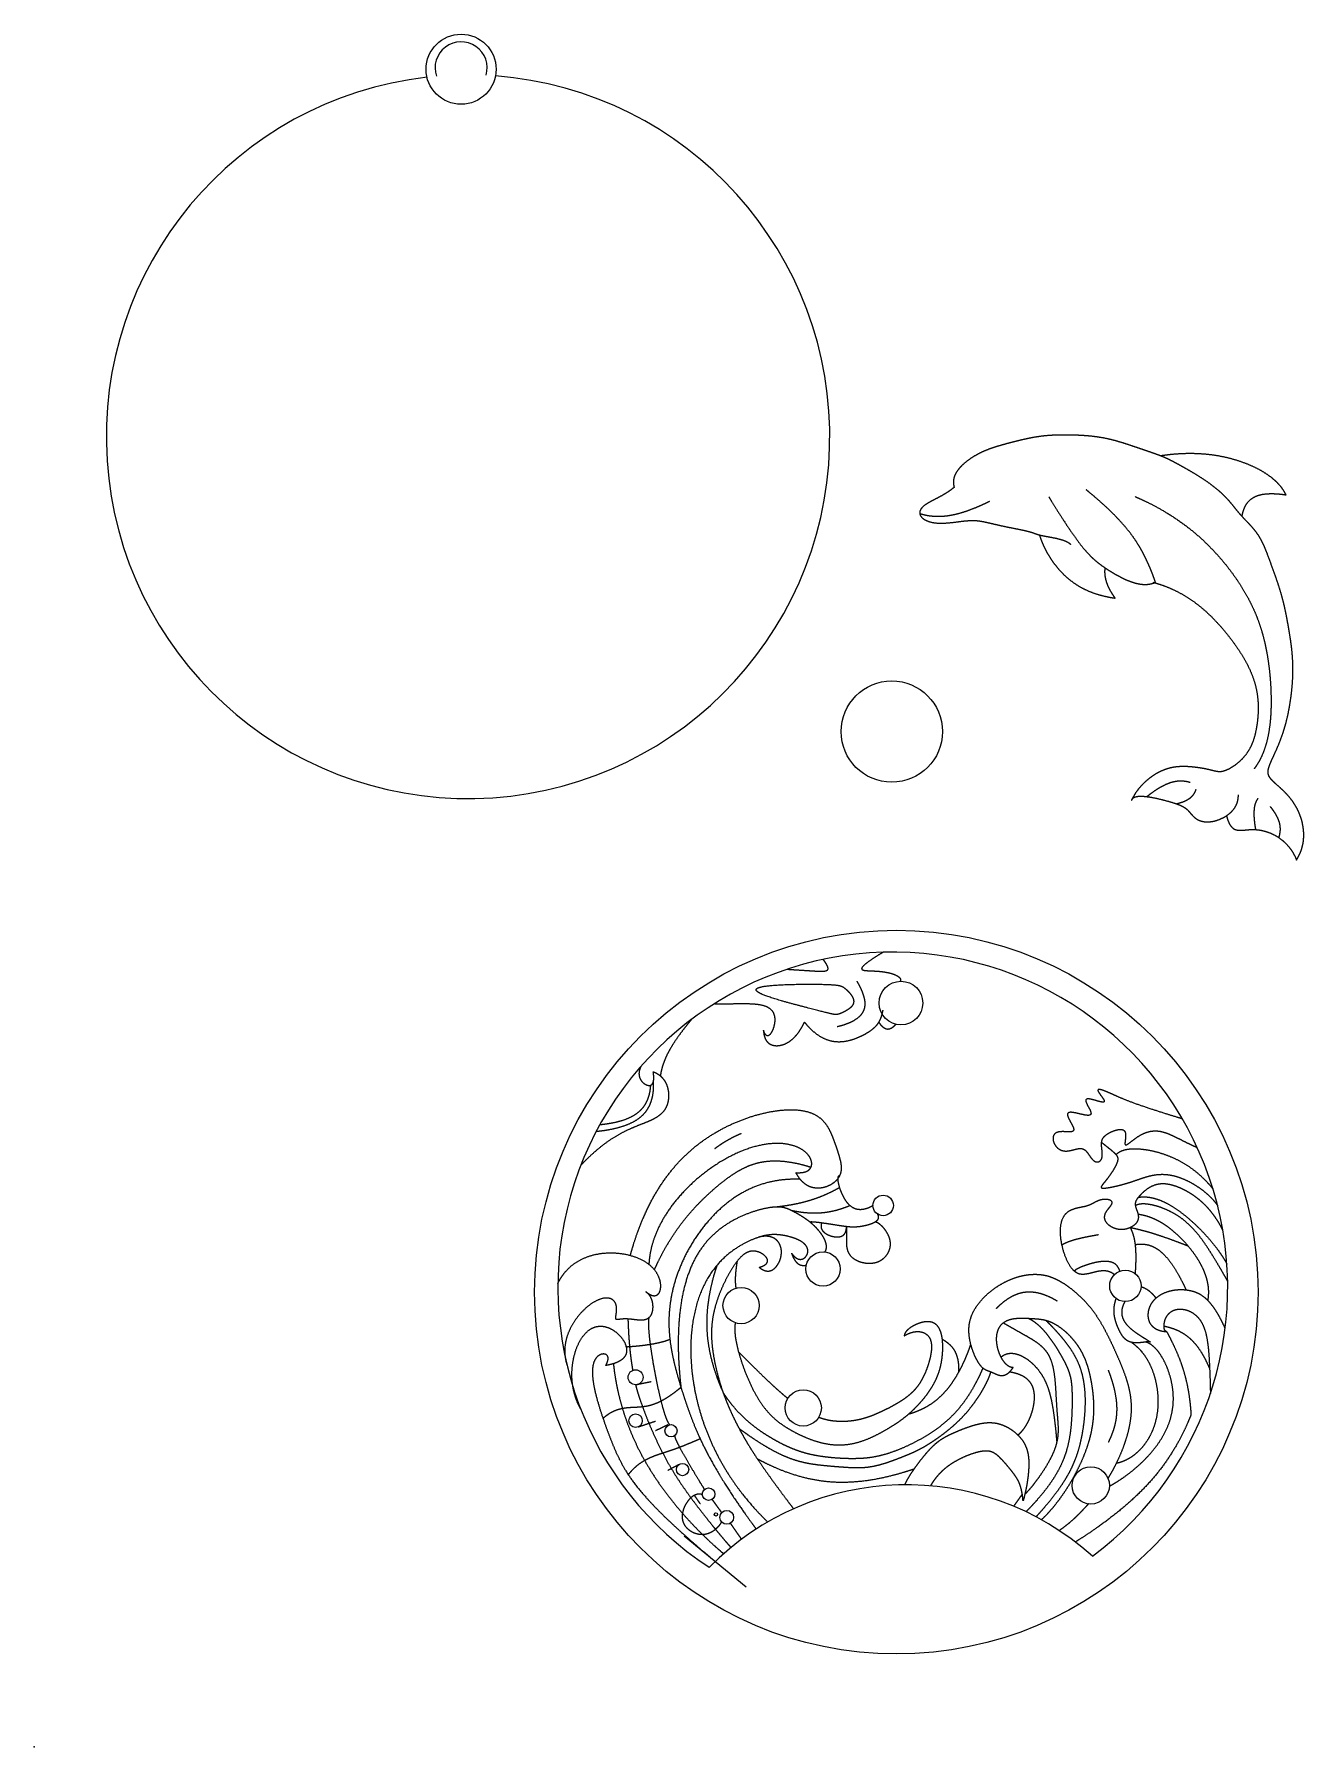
# Model space of a CAD drawing. Header units: millimetres. Extents: x 0 to 63, y 0 to 85.
import ezdxf

# ---------------------------------------------------------------- set-up
doc = ezdxf.new("R2010")
doc.units = ezdxf.units.MM
doc.header["$MEASUREMENT"] = 0
doc.layers.add('saisyu v3_Sketch1', color=7, linetype='Continuous')
doc.layers.add('saisyu v3_Sketch2', color=7, linetype='Continuous')

msp = doc.modelspace()

# ---------------------------------------------------------------- linework, layer by layer
at = {"layer": 'saisyu v3_Sketch1'}
msp.add_point((0, 0), dxfattribs=at)
at = {"layer": 'saisyu v3_Sketch2'}
msp.add_line((32.276, 10.474), (35.348, 7.933), dxfattribs=at)
for centre, radius in [((21.195, 83.273), 1.738), ((42.582, 50.395), 2.515), ((42.808, 22.568), 17.962), ((43.038, 36.919), 1.081), ((42.153, 26.872), 0.509), ((39.166, 23.717), 0.853), ((54.18, 22.879), 0.78), ((35.101, 21.901), 0.902), ((29.86, 18.343), 0.37), ((38.183, 16.82), 0.9), ((29.86, 16.187), 0.333), ((31.619, 15.687), 0.302), ((32.192, 13.76), 0.307), ((52.463, 12.972), 0.925), ((33.485, 12.538), 0.313), ((33.847, 11.531), 0.0834), ((34.384, 11.388), 0.343)]:
    msp.add_circle(centre, radius, dxfattribs=at)
for centre, radius, start, end in [((21.195, 83.343), 1.293, 343.30542, 198.86153), ((21.541, 65.031), 17.962, 96.51563, 85.65958), ((42.63, 22.814), 16.631, 306.57918, 236.74063), ((43.314, -0.777), 13.78, 47.96213, 135.35768)]:
    msp.add_arc(centre, radius, start, end, dxfattribs=at)
for points in [[(62.677, 44.019), (62.706, 44.067), (62.763, 44.162), (62.839, 44.308), (62.921, 44.507), (62.993, 44.763), (63.034, 45.025), (63.045, 45.292), (63.026, 45.561), (62.981, 45.83), (62.91, 46.095), (62.815, 46.35), (62.7, 46.592), (62.567, 46.819), (62.418, 47.03), (62.255, 47.225), (62.081, 47.405), (61.904, 47.571), (61.728, 47.727), (61.567, 47.871), (61.43, 48.006), (61.328, 48.135), (61.27, 48.264), (61.255, 48.403), (61.282, 48.561), (61.346, 48.746), (61.438, 48.961), (61.549, 49.203), (61.67, 49.468), (61.792, 49.75), (61.908, 50.043), (62.014, 50.344), (62.109, 50.652), (62.193, 50.967), (62.265, 51.288), (62.329, 51.616), (62.383, 51.95), (62.429, 52.29), (62.465, 52.633), (62.49, 52.976), (62.502, 53.317), (62.502, 53.652), (62.489, 53.981), (62.464, 54.302), (62.43, 54.614), (62.388, 54.918), (62.342, 55.215), (62.293, 55.506), (62.243, 55.794), (62.19, 56.08), (62.133, 56.367), (62.07, 56.656), (61.998, 56.949), (61.915, 57.247), (61.823, 57.549), (61.722, 57.853), (61.615, 58.159), (61.506, 58.463), (61.398, 58.761), (61.292, 59.05), (61.186, 59.328), (61.079, 59.59), (60.964, 59.834), (60.84, 60.06), (60.702, 60.267), (60.55, 60.458), (60.39, 60.636), (60.225, 60.808), (60.062, 60.978), (59.905, 61.152), (59.752, 61.333), (59.601, 61.521), (59.443, 61.715), (59.271, 61.914), (59.079, 62.115), (58.864, 62.315), (58.628, 62.513), (58.373, 62.705), (58.105, 62.891), (57.831, 63.067), (57.559, 63.233), (57.297, 63.385), (57.053, 63.522), (56.832, 63.644), (56.635, 63.75), (56.46, 63.841), (56.297, 63.922), (56.133, 63.997), (55.955, 64.071), (55.752, 64.148), (55.522, 64.23), (55.268, 64.318), (54.996, 64.411), (54.715, 64.506), (54.431, 64.602), (54.146, 64.696), (53.862, 64.784), (53.575, 64.863), (53.285, 64.933), (52.988, 64.99), (52.686, 65.035), (52.379, 65.068), (52.07, 65.091), (51.763, 65.106), (51.461, 65.115), (51.166, 65.118), (50.878, 65.116), (50.596, 65.106), (50.316, 65.088), (50.036, 65.059), (49.753, 65.02), (49.467, 64.968), (49.179, 64.908), (48.891, 64.84), (48.607, 64.769), (48.33, 64.696), (48.061, 64.623), (47.802, 64.547), (47.551, 64.467), (47.306, 64.377), (47.067, 64.275), (46.835, 64.158), (46.61, 64.027), (46.4, 63.885), (46.208, 63.736), (46.04, 63.584), (45.9, 63.433), (45.791, 63.283), (45.711, 63.133), (45.66, 62.984), (45.636, 62.832), (45.639, 62.708), (45.653, 62.614), (45.668, 62.551), (45.677, 62.519)], [(62.159, 62.147), (62.133, 62.202), (62.075, 62.309), (61.974, 62.466), (61.812, 62.67), (61.559, 62.914), (61.257, 63.145), (60.907, 63.362), (60.512, 63.562), (60.078, 63.741), (59.613, 63.895), (59.123, 64.02), (58.616, 64.114), (58.095, 64.174), (57.564, 64.2), (57.026, 64.194), (56.59, 64.164), (56.261, 64.127), (56.04, 64.097), (55.929, 64.08)], [(45.677, 62.519), (45.646, 62.493), (45.584, 62.442), (45.486, 62.366), (45.343, 62.268), (45.148, 62.15), (44.939, 62.035), (44.72, 61.923), (44.503, 61.811), (44.3, 61.695), (44.13, 61.572), (44.009, 61.44), (43.953, 61.298), (43.97, 61.153), (44.062, 61.013), (44.224, 60.893), (44.445, 60.802), (44.714, 60.748), (45.014, 60.732), (45.329, 60.746), (45.645, 60.781), (45.95, 60.822), (46.233, 60.857), (46.493, 60.877), (46.732, 60.875), (46.96, 60.851), (47.19, 60.807), (47.435, 60.75), (47.704, 60.685), (47.997, 60.619), (48.307, 60.553), (48.617, 60.492), (48.908, 60.435), (49.163, 60.381), (49.372, 60.332), (49.532, 60.285), (49.657, 60.24), (49.771, 60.199), (49.896, 60.16), (50.05, 60.124), (50.236, 60.087), (50.446, 60.05), (50.665, 60.009), (50.877, 59.962), (51.07, 59.907), (51.236, 59.844), (51.343, 59.786), (51.408, 59.739), (51.445, 59.706), (51.462, 59.688)], [(55.678, 57.804), (55.659, 57.859), (55.621, 57.967), (55.561, 58.131), (55.476, 58.35), (55.36, 58.626), (55.235, 58.904), (55.096, 59.185), (54.942, 59.47), (54.768, 59.761), (54.568, 60.058), (54.339, 60.363), (54.076, 60.678), (53.779, 61.002), (53.447, 61.336), (53.08, 61.679), (52.76, 61.962), (52.505, 62.177), (52.329, 62.323), (52.239, 62.397)], [(59.975, 61.076), (59.984, 61.132), (60.005, 61.24), (60.047, 61.393), (60.121, 61.579), (60.246, 61.778), (60.408, 61.941), (60.609, 62.066), (60.849, 62.152), (61.127, 62.2), (61.438, 62.215), (61.712, 62.202), (61.93, 62.18), (62.082, 62.159), (62.159, 62.147)], [(47.439, 61.82), (47.377, 61.79), (47.256, 61.731), (47.076, 61.647), (46.843, 61.544), (46.561, 61.429), (46.291, 61.33), (46.031, 61.246), (45.783, 61.179), (45.545, 61.127), (45.319, 61.091), (45.102, 61.07), (44.894, 61.062), (44.695, 61.068), (44.504, 61.086), (44.32, 61.114), (44.178, 61.146), (44.075, 61.174), (44.007, 61.195), (43.974, 61.206)], [(50.379, 62.043), (50.451, 61.925), (50.594, 61.694), (50.8, 61.363), (51.059, 60.957), (51.356, 60.504), (51.629, 60.109), (51.877, 59.768), (52.105, 59.479), (52.317, 59.236), (52.522, 59.029), (52.729, 58.847), (52.949, 58.676), (53.189, 58.507), (53.452, 58.337), (53.736, 58.168), (54.034, 58.01), (54.336, 57.873), (54.634, 57.769), (54.92, 57.705), (55.191, 57.687), (55.395, 57.711), (55.539, 57.749), (55.632, 57.785), (55.678, 57.804)], [(54.665, 62.057), (54.792, 62.003), (55.045, 61.891), (55.414, 61.716), (55.89, 61.466), (56.456, 61.127), (56.993, 60.762), (57.499, 60.373), (57.975, 59.961), (58.419, 59.53), (58.83, 59.086), (59.208, 58.634), (59.551, 58.18), (59.859, 57.729), (60.133, 57.282), (60.374, 56.84), (60.583, 56.4), (60.764, 55.958), (60.919, 55.507), (61.05, 55.043), (61.161, 54.56), (61.252, 54.055), (61.324, 53.526), (61.378, 52.973), (61.411, 52.405), (61.422, 51.83), (61.406, 51.26), (61.359, 50.71), (61.278, 50.19), (61.161, 49.708), (61.006, 49.271), (60.852, 48.958), (60.719, 48.744), (60.623, 48.61), (60.573, 48.546)], [(49.908, 60.159), (49.926, 60.103), (49.965, 59.989), (50.028, 59.819), (50.125, 59.595), (50.265, 59.316), (50.427, 59.041), (50.611, 58.771), (50.817, 58.508), (51.045, 58.256), (51.297, 58.019), (51.572, 57.801), (51.87, 57.606), (52.189, 57.436), (52.53, 57.292), (52.891, 57.174), (53.196, 57.1), (53.433, 57.055), (53.595, 57.03), (53.677, 57.019)], [(53.677, 57.019), (53.654, 57.051), (53.609, 57.113), (53.546, 57.207), (53.469, 57.331), (53.384, 57.485), (53.312, 57.637), (53.254, 57.788), (53.211, 57.937), (53.183, 58.085), (53.167, 58.231), (53.165, 58.347), (53.169, 58.433), (53.174, 58.491), (53.177, 58.519)], [(55.568, 57.804), (55.648, 57.782), (55.806, 57.735), (56.04, 57.659), (56.342, 57.543), (56.706, 57.377), (57.057, 57.188), (57.394, 56.978), (57.717, 56.747), (58.029, 56.496), (58.328, 56.225), (58.617, 55.937), (58.897, 55.633), (59.167, 55.314), (59.428, 54.984), (59.676, 54.642), (59.911, 54.292), (60.125, 53.935), (60.316, 53.572), (60.477, 53.204), (60.605, 52.834), (60.697, 52.462), (60.754, 52.092), (60.779, 51.725), (60.776, 51.365), (60.752, 51.014), (60.708, 50.674), (60.647, 50.348), (60.566, 50.037), (60.459, 49.742), (60.318, 49.466), (60.142, 49.209), (59.931, 48.976), (59.697, 48.774), (59.46, 48.609), (59.239, 48.488), (59.049, 48.416), (58.889, 48.39), (58.743, 48.403), (58.585, 48.44), (58.395, 48.49), (58.164, 48.542), (57.899, 48.59), (57.613, 48.629), (57.32, 48.655), (57.031, 48.664), (56.751, 48.651), (56.479, 48.611), (56.216, 48.541), (55.959, 48.44), (55.711, 48.31), (55.475, 48.156), (55.254, 47.983), (55.052, 47.797), (54.873, 47.603), (54.718, 47.404), (54.615, 47.241), (54.549, 47.117), (54.51, 47.034), (54.491, 46.992)], [(57.394, 47.863), (57.357, 47.875), (57.282, 47.896), (57.169, 47.921), (57.015, 47.94), (56.816, 47.938), (56.612, 47.91), (56.401, 47.854), (56.183, 47.768), (55.958, 47.654), (55.728, 47.515), (55.54, 47.386), (55.397, 47.279), (55.3, 47.204), (55.252, 47.165)], [(54.491, 46.992), (54.499, 47.014), (54.519, 47.055), (54.565, 47.108), (54.657, 47.158), (54.821, 47.19), (55.032, 47.191), (55.284, 47.165), (55.566, 47.117), (55.861, 47.052), (56.153, 46.979), (56.428, 46.902), (56.671, 46.826), (56.874, 46.753), (57.037, 46.679), (57.166, 46.599), (57.272, 46.507), (57.366, 46.4), (57.463, 46.281), (57.575, 46.159), (57.711, 46.048), (57.879, 45.961), (58.079, 45.911), (58.308, 45.902), (58.555, 45.935), (58.807, 46.008), (59.05, 46.115), (59.272, 46.252), (59.461, 46.413), (59.611, 46.594), (59.719, 46.794), (59.77, 46.968), (59.788, 47.107), (59.791, 47.202), (59.79, 47.251)], [(57.677, 47.519), (57.669, 47.497), (57.654, 47.454), (57.628, 47.392), (57.586, 47.313), (57.523, 47.221), (57.448, 47.137), (57.36, 47.061), (57.258, 46.994), (57.143, 46.935), (57.016, 46.884), (56.906, 46.849), (56.819, 46.825), (56.759, 46.811), (56.729, 46.804)], [(60.758, 47.071), (60.745, 47.054), (60.721, 47.02), (60.687, 46.965), (60.648, 46.883), (60.609, 46.767), (60.581, 46.637), (60.564, 46.49), (60.559, 46.327), (60.565, 46.149), (60.581, 45.957), (60.601, 45.793), (60.619, 45.664), (60.634, 45.577), (60.641, 45.532)], [(59.201, 46.215), (59.215, 46.161), (59.243, 46.059), (59.29, 45.921), (59.363, 45.769), (59.469, 45.63), (59.591, 45.54), (59.731, 45.496), (59.888, 45.488), (60.064, 45.502), (60.26, 45.523), (60.473, 45.537), (60.704, 45.53), (60.945, 45.496), (61.193, 45.431), (61.438, 45.336), (61.675, 45.214), (61.898, 45.066), (62.1, 44.895), (62.281, 44.705), (62.439, 44.496), (62.546, 44.314), (62.615, 44.17), (62.657, 44.07), (62.677, 44.019)], [(61.371, 46.67), (61.397, 46.639), (61.447, 46.575), (61.518, 46.48), (61.604, 46.354), (61.694, 46.197), (61.766, 46.042), (61.819, 45.887), (61.851, 45.734), (61.864, 45.582), (61.858, 45.431), (61.839, 45.311), (61.818, 45.221), (61.801, 45.161), (61.792, 45.132)], [(42.149, 39.438), (42.069, 39.39), (41.916, 39.297), (41.71, 39.168), (41.48, 39.016), (41.268, 38.859), (41.133, 38.736), (41.072, 38.645), (41.082, 38.583), (41.159, 38.547), (41.292, 38.529), (41.467, 38.52), (41.673, 38.513), (41.894, 38.5), (42.118, 38.478), (42.334, 38.444), (42.531, 38.399), (42.701, 38.344), (42.839, 38.283), (42.941, 38.217), (43.003, 38.147), (43.022, 38.09), (43.018, 38.045), (43.007, 38.015), (43, 38)], [(37.387, 38.597), (37.457, 38.592), (37.593, 38.583), (37.79, 38.571), (38.036, 38.554), (38.317, 38.536), (38.569, 38.52), (38.791, 38.507), (38.982, 38.499), (39.139, 38.498), (39.262, 38.506), (39.351, 38.528), (39.405, 38.567), (39.425, 38.625), (39.411, 38.705), (39.366, 38.808), (39.305, 38.907), (39.246, 38.991), (39.2, 39.051), (39.176, 39.082)], [(35.845, 37.572), (35.847, 37.546), (35.878, 37.493), (36.003, 37.404), (36.316, 37.27), (36.888, 37.087), (37.556, 36.9), (38.23, 36.724), (38.827, 36.571), (39.29, 36.452), (39.595, 36.374), (39.775, 36.341), (39.899, 36.35), (40.035, 36.398), (40.22, 36.481), (40.431, 36.598), (40.613, 36.747), (40.71, 36.922), (40.693, 37.114), (40.587, 37.306), (40.441, 37.48), (40.297, 37.621), (40.166, 37.722), (40.009, 37.787), (39.77, 37.824), (39.398, 37.844), (38.874, 37.854), (38.229, 37.855), (37.525, 37.845), (36.845, 37.818), (36.278, 37.768), (35.977, 37.705), (35.865, 37.644), (35.843, 37.597), (35.845, 37.572)], [(40.843, 38.005), (40.886, 37.934), (40.965, 37.795), (41.069, 37.592), (41.173, 37.336), (41.246, 37.04), (41.254, 36.77), (41.193, 36.529), (41.06, 36.317), (40.859, 36.134), (40.593, 35.977), (40.334, 35.87), (40.115, 35.801), (39.958, 35.759), (39.877, 35.739)], [(33.769, 36.888), (33.821, 36.887), (33.927, 36.885), (34.089, 36.883), (34.313, 36.883), (34.605, 36.886), (34.909, 36.89), (35.221, 36.894), (35.534, 36.891), (35.84, 36.874), (36.124, 36.832), (36.372, 36.755), (36.568, 36.634), (36.704, 36.465), (36.773, 36.253), (36.781, 36.012), (36.738, 35.768), (36.661, 35.547), (36.566, 35.379), (36.466, 35.285), (36.371, 35.279), (36.302, 35.349), (36.255, 35.444), (36.226, 35.526), (36.212, 35.572)], [(38.244, 35.972), (38.297, 35.906), (38.405, 35.778), (38.569, 35.604), (38.792, 35.407), (39.078, 35.217), (39.371, 35.085), (39.67, 35.009), (39.972, 34.988), (40.271, 35.014), (40.562, 35.08), (40.838, 35.176), (41.09, 35.288), (41.312, 35.408), (41.501, 35.528), (41.656, 35.644), (41.78, 35.756), (41.878, 35.87), (41.957, 35.988), (42.022, 36.116), (42.074, 36.254), (42.109, 36.375), (42.13, 36.471), (42.143, 36.538), (42.149, 36.572)], [(32.646, 36.115), (32.592, 36.05), (32.484, 35.921), (32.329, 35.73), (32.135, 35.479), (31.913, 35.173), (31.715, 34.877), (31.543, 34.59), (31.4, 34.313), (31.283, 34.046), (31.193, 33.789), (31.14, 33.59), (31.11, 33.445), (31.095, 33.35), (31.088, 33.302)], [(36.212, 35.572), (36.213, 35.528), (36.218, 35.442), (36.235, 35.322), (36.274, 35.18), (36.351, 35.035), (36.457, 34.922), (36.589, 34.844), (36.745, 34.801), (36.918, 34.794), (37.102, 34.823), (37.289, 34.887), (37.474, 34.986), (37.651, 35.12), (37.818, 35.286), (37.973, 35.483), (38.087, 35.664), (38.168, 35.813), (38.219, 35.918), (38.244, 35.972)], [(42.784, 35.868), (42.766, 35.847), (42.731, 35.807), (42.678, 35.753), (42.609, 35.693), (42.523, 35.64), (42.437, 35.611), (42.352, 35.609), (42.269, 35.633), (42.186, 35.682), (42.104, 35.756), (42.039, 35.832), (41.991, 35.899), (41.959, 35.947), (41.943, 35.972)], [(30.736, 33.509), (30.782, 33.491), (30.869, 33.453), (30.991, 33.386), (31.133, 33.278), (31.277, 33.112), (31.387, 32.918), (31.462, 32.699), (31.502, 32.465), (31.506, 32.227), (31.473, 31.996), (31.403, 31.782), (31.298, 31.593), (31.158, 31.43), (30.985, 31.29), (30.783, 31.17), (30.553, 31.061), (30.299, 30.958), (30.026, 30.852), (29.737, 30.736), (29.434, 30.602), (29.122, 30.445), (28.803, 30.262), (28.478, 30.048), (28.149, 29.803), (27.816, 29.525), (27.547, 29.277), (27.343, 29.076), (27.207, 28.936), (27.139, 28.865)], [(30.126, 33.779), (30.111, 33.748), (30.083, 33.687), (30.051, 33.597), (30.025, 33.481), (30.025, 33.343), (30.054, 33.214), (30.113, 33.095), (30.196, 32.991), (30.297, 32.906), (30.407, 32.847), (30.513, 32.819), (30.609, 32.828), (30.685, 32.878), (30.737, 32.97), (30.765, 33.105), (30.766, 33.246), (30.756, 33.37), (30.744, 33.461), (30.736, 33.509)], [(30.736, 32.996), (30.74, 32.908), (30.743, 32.735), (30.73, 32.485), (30.681, 32.174), (30.56, 31.823), (30.375, 31.513), (30.122, 31.246), (29.8, 31.025), (29.413, 30.846), (28.966, 30.705), (28.565, 30.621), (28.241, 30.572), (28.015, 30.546), (27.9, 30.535)], [(30.596, 32.835), (30.592, 32.765), (30.58, 32.627), (30.549, 32.429), (30.483, 32.181), (30.356, 31.902), (30.18, 31.655), (29.952, 31.442), (29.671, 31.265), (29.341, 31.121), (28.964, 31.008), (28.63, 30.94), (28.362, 30.9), (28.175, 30.879), (28.08, 30.869)], [(57.012, 31.167), (56.905, 31.2), (56.696, 31.264), (56.396, 31.356), (56.023, 31.473), (55.6, 31.609), (55.221, 31.734), (54.884, 31.849), (54.588, 31.955), (54.33, 32.052), (54.105, 32.14), (53.909, 32.222), (53.734, 32.299), (53.572, 32.372), (53.413, 32.445), (53.252, 32.516), (53.091, 32.58), (52.942, 32.628), (52.832, 32.64), (52.795, 32.594), (52.85, 32.482), (52.969, 32.323), (53.095, 32.158), (53.161, 32.033), (53.118, 31.98), (52.957, 32.005), (52.72, 32.078), (52.47, 32.152), (52.277, 32.181), (52.191, 32.129), (52.221, 31.99), (52.327, 31.795), (52.444, 31.59), (52.501, 31.424), (52.449, 31.337), (52.277, 31.333), (52.02, 31.388), (51.735, 31.462), (51.485, 31.51), (51.325, 31.493), (51.283, 31.393), (51.343, 31.221), (51.46, 31.012), (51.576, 30.807), (51.637, 30.645), (51.607, 30.55), (51.488, 30.517), (51.305, 30.524), (51.094, 30.539), (50.895, 30.534), (50.734, 30.488), (50.625, 30.397), (50.576, 30.262), (50.584, 30.097), (50.646, 29.922), (50.755, 29.762), (50.904, 29.639), (51.083, 29.571), (51.28, 29.561), (51.483, 29.599), (51.68, 29.657), (51.861, 29.703), (52.019, 29.709), (52.152, 29.656), (52.264, 29.543), (52.366, 29.393), (52.469, 29.235), (52.582, 29.103), (52.706, 29.026), (52.831, 29.017), (52.939, 29.073), (53.012, 29.185), (53.042, 29.336), (53.035, 29.512), (53.01, 29.696), (52.989, 29.875), (52.995, 30.04), (53.042, 30.185), (53.136, 30.311), (53.275, 30.421), (53.448, 30.516), (53.64, 30.594), (53.831, 30.647), (53.997, 30.659), (54.12, 30.614), (54.188, 30.507), (54.203, 30.347), (54.183, 30.165), (54.157, 29.999), (54.153, 29.887), (54.195, 29.855), (54.291, 29.905), (54.44, 30.02), (54.633, 30.171), (54.855, 30.325), (55.093, 30.455), (55.337, 30.542), (55.581, 30.581), (55.82, 30.573), (56.052, 30.525), (56.279, 30.448), (56.5, 30.351), (56.717, 30.246), (56.93, 30.138), (57.139, 30.032), (57.345, 29.931), (57.507, 29.855), (57.628, 29.801), (57.707, 29.766), (57.747, 29.749)], [(29.599, 24.392), (29.636, 24.527), (29.712, 24.795), (29.833, 25.187), (30.009, 25.693), (30.252, 26.297), (30.52, 26.871), (30.813, 27.415), (31.132, 27.929), (31.476, 28.413), (31.848, 28.867), (32.248, 29.291), (32.677, 29.683), (33.135, 30.045), (33.622, 30.374), (34.135, 30.671), (34.67, 30.933), (35.221, 31.159), (35.78, 31.345), (36.336, 31.488), (36.88, 31.586), (37.399, 31.633), (37.883, 31.626), (38.318, 31.561), (38.697, 31.434), (39.011, 31.244), (39.262, 30.995), (39.457, 30.693), (39.612, 30.355), (39.744, 29.997), (39.867, 29.637), (39.98, 29.289), (40.064, 28.959), (40.089, 28.651), (40.026, 28.368), (39.862, 28.117), (39.61, 27.91), (39.296, 27.766), (38.959, 27.703), (38.627, 27.736), (38.321, 27.873), (38.103, 28.069), (37.957, 28.265), (37.866, 28.418), (37.823, 28.499)], [(37.823, 28.499), (37.894, 28.495), (38.029, 28.492), (38.208, 28.507), (38.398, 28.563), (38.553, 28.692), (38.623, 28.874), (38.605, 29.093), (38.494, 29.328), (38.286, 29.554), (37.984, 29.747), (37.593, 29.889), (37.124, 29.963), (36.592, 29.958), (36.012, 29.867), (35.401, 29.691), (34.776, 29.432), (34.152, 29.099), (33.545, 28.703), (32.969, 28.255), (32.438, 27.769), (31.96, 27.254), (31.545, 26.722), (31.196, 26.177), (30.917, 25.626), (30.708, 25.07), (30.597, 24.622), (30.546, 24.285), (30.526, 24.06), (30.519, 23.947)], [(33.8, 29.7), (33.823, 29.717), (33.868, 29.751), (33.937, 29.802), (34.031, 29.868), (34.152, 29.949), (34.276, 30.027), (34.404, 30.104), (34.537, 30.178), (34.672, 30.249), (34.812, 30.318), (34.926, 30.372), (35.013, 30.412), (35.071, 30.438), (35.101, 30.451)], [(53, 30), (53.043, 29.967), (53.125, 29.902), (53.241, 29.811), (53.379, 29.7), (53.524, 29.58), (53.642, 29.476), (53.73, 29.383), (53.788, 29.294), (53.811, 29.197), (53.798, 29.08), (53.748, 28.936), (53.663, 28.764), (53.55, 28.573), (53.418, 28.376), (53.278, 28.189), (53.146, 28.026), (53.039, 27.896), (52.975, 27.803), (52.97, 27.747), (53.032, 27.723), (53.16, 27.727), (53.341, 27.752), (53.557, 27.793), (53.789, 27.846), (54.023, 27.906), (54.25, 27.971), (54.467, 28.039), (54.676, 28.109), (54.88, 28.18), (55.084, 28.249), (55.292, 28.313), (55.507, 28.367), (55.731, 28.405), (55.964, 28.422), (56.206, 28.414), (56.457, 28.378), (56.711, 28.316), (56.968, 28.228), (57.221, 28.119), (57.468, 27.991), (57.704, 27.85), (57.926, 27.698), (58.131, 27.54), (58.319, 27.376), (58.487, 27.208), (58.607, 27.07), (58.688, 26.965), (58.738, 26.894), (58.762, 26.859)], [(30.792, 23.678), (30.843, 23.79), (30.945, 24.012), (31.105, 24.337), (31.329, 24.755), (31.626, 25.251), (31.941, 25.719), (32.273, 26.161), (32.62, 26.574), (32.979, 26.961), (33.345, 27.323), (33.714, 27.659), (34.083, 27.97), (34.451, 28.253), (34.822, 28.506), (35.2, 28.722), (35.592, 28.894), (36.008, 29.017), (36.451, 29.085), (36.927, 29.097), (37.437, 29.05), (37.873, 28.967), (38.215, 28.879), (38.45, 28.809), (38.57, 28.771)], [(53.717, 29.391), (53.741, 29.419), (53.794, 29.471), (53.888, 29.54), (54.042, 29.612), (54.281, 29.67), (54.567, 29.695), (54.897, 29.684), (55.262, 29.638), (55.653, 29.557), (56.056, 29.44), (56.46, 29.288), (56.855, 29.101), (57.234, 28.881), (57.593, 28.628), (57.93, 28.345), (58.182, 28.095), (58.361, 27.895), (58.476, 27.756), (58.532, 27.685)], [(38.04, 28.167), (37.879, 28.174), (37.561, 28.177), (37.093, 28.15), (36.49, 28.051), (35.772, 27.822), (35.09, 27.489), (34.448, 27.057), (33.851, 26.534), (33.306, 25.934), (32.821, 25.275), (32.406, 24.576), (32.066, 23.856), (31.807, 23.135), (31.63, 22.426), (31.53, 21.739), (31.499, 21.079), (31.528, 20.449), (31.606, 19.848), (31.719, 19.272), (31.857, 18.714), (32.012, 18.169), (32.179, 17.626), (32.357, 17.077), (32.554, 16.515), (32.78, 15.93), (33.045, 15.316), (33.36, 14.667), (33.731, 13.98), (34.162, 13.253), (34.656, 12.483), (35.102, 11.834), (35.465, 11.328), (35.72, 10.982), (35.85, 10.807)], [(41.644, 26.861), (41.592, 26.831), (41.491, 26.776), (41.344, 26.711), (41.157, 26.659), (40.941, 26.65), (40.741, 26.698), (40.561, 26.802), (40.4, 26.956), (40.26, 27.149), (40.142, 27.367), (40.047, 27.593), (39.976, 27.809), (39.93, 28.001), (39.909, 28.158), (39.912, 28.273), (39.934, 28.331), (39.961, 28.354), (39.983, 28.362), (39.996, 28.363)], [(39.996, 27.759), (39.941, 27.728), (39.832, 27.668), (39.665, 27.58), (39.439, 27.468), (39.148, 27.34), (38.849, 27.224), (38.54, 27.121), (38.222, 27.031), (37.895, 26.954), (37.56, 26.889), (37.285, 26.845), (37.076, 26.817), (36.935, 26.8), (36.864, 26.792)], [(59.018, 25.651), (58.995, 25.696), (58.948, 25.786), (58.875, 25.916), (58.775, 26.084), (58.645, 26.282), (58.508, 26.47), (58.366, 26.647), (58.216, 26.814), (58.059, 26.971), (57.893, 27.119), (57.717, 27.26), (57.53, 27.393), (57.331, 27.519), (57.12, 27.636), (56.899, 27.742), (56.669, 27.832), (56.436, 27.9), (56.202, 27.941), (55.975, 27.948), (55.756, 27.92), (55.552, 27.855), (55.365, 27.759), (55.196, 27.642), (55.045, 27.513), (54.915, 27.384), (54.808, 27.262), (54.726, 27.15), (54.675, 27.044), (54.66, 26.936), (54.679, 26.818), (54.725, 26.687), (54.78, 26.545), (54.822, 26.398), (54.834, 26.252), (54.802, 26.114), (54.726, 25.988), (54.611, 25.878), (54.468, 25.787), (54.307, 25.718), (54.133, 25.675), (53.951, 25.663), (53.765, 25.687), (53.58, 25.749), (53.406, 25.847), (53.261, 25.977), (53.165, 26.129), (53.132, 26.294), (53.168, 26.46), (53.263, 26.618), (53.384, 26.764), (53.489, 26.893), (53.541, 27.002), (53.513, 27.089), (53.407, 27.149), (53.247, 27.178), (53.066, 27.172), (52.894, 27.134), (52.744, 27.07), (52.609, 26.994), (52.476, 26.919), (52.327, 26.857), (52.151, 26.811), (51.95, 26.773), (51.731, 26.73), (51.512, 26.663), (51.309, 26.555), (51.141, 26.391), (51.019, 26.166), (50.948, 25.884), (50.929, 25.558), (50.957, 25.205), (51.024, 24.847), (51.122, 24.504), (51.241, 24.197), (51.372, 23.94), (51.509, 23.741), (51.648, 23.6), (51.786, 23.513), (51.924, 23.468), (52.063, 23.457), (52.201, 23.469), (52.341, 23.495), (52.481, 23.529), (52.622, 23.566), (52.762, 23.6), (52.901, 23.627), (53.037, 23.642), (53.169, 23.642), (53.296, 23.623), (53.417, 23.585), (53.51, 23.538), (53.576, 23.494), (53.619, 23.46), (53.64, 23.442)], [(54.824, 27.276), (54.881, 27.285), (54.996, 27.299), (55.173, 27.304), (55.418, 27.281), (55.737, 27.201), (56.07, 27.07), (56.413, 26.889), (56.764, 26.663), (57.115, 26.399), (57.46, 26.108), (57.791, 25.799), (58.101, 25.481), (58.385, 25.164), (58.64, 24.85), (58.866, 24.544), (59.023, 24.305), (59.128, 24.13), (59.192, 24.015), (59.222, 23.958)], [(39.263, 24.564), (39.282, 24.593), (39.314, 24.653), (39.344, 24.75), (39.347, 24.894), (39.293, 25.098), (39.182, 25.321), (39.021, 25.553), (38.819, 25.782), (38.588, 25.996), (38.341, 26.185), (38.094, 26.346), (37.862, 26.481), (37.653, 26.593), (37.465, 26.684), (37.28, 26.754), (37.069, 26.795), (36.806, 26.8), (36.475, 26.764), (36.079, 26.68), (35.63, 26.546), (35.151, 26.36), (34.668, 26.121), (34.203, 25.831), (33.773, 25.49), (33.39, 25.101), (33.058, 24.668), (32.777, 24.194), (32.545, 23.683), (32.358, 23.139), (32.211, 22.564), (32.102, 21.962), (32.026, 21.334), (31.983, 20.682), (31.97, 20.007), (31.986, 19.309), (32.023, 18.734), (32.063, 18.293), (32.095, 17.995), (32.113, 17.844)], [(40.508, 26.861), (40.453, 26.838), (40.343, 26.793), (40.177, 26.731), (39.954, 26.658), (39.672, 26.583), (39.387, 26.528), (39.099, 26.492), (38.808, 26.478), (38.513, 26.484), (38.215, 26.508), (37.975, 26.542), (37.793, 26.574), (37.672, 26.598), (37.611, 26.611)], [(41.859, 26.456), (41.872, 26.432), (41.894, 26.385), (41.914, 26.318), (41.914, 26.236), (41.874, 26.144), (41.793, 26.065), (41.677, 25.996), (41.535, 25.939), (41.378, 25.892), (41.218, 25.855), (41.064, 25.826), (40.922, 25.806), (40.791, 25.795), (40.664, 25.792), (40.532, 25.797), (40.384, 25.811), (40.214, 25.833), (40.02, 25.861), (39.809, 25.894), (39.587, 25.929), (39.365, 25.962), (39.155, 25.993), (38.966, 26.018), (38.804, 26.037), (38.672, 26.048), (38.594, 26.051), (38.549, 26.05), (38.526, 26.047), (38.516, 26.045)], [(59.259, 23.12), (59.222, 23.184), (59.149, 23.312), (59.038, 23.503), (58.89, 23.756), (58.704, 24.069), (58.515, 24.379), (58.323, 24.685), (58.125, 24.984), (57.918, 25.274), (57.698, 25.552), (57.46, 25.813), (57.203, 26.054), (56.925, 26.271), (56.628, 26.46), (56.322, 26.62), (56.015, 26.749), (55.718, 26.847), (55.442, 26.913), (55.196, 26.948), (54.983, 26.951), (54.842, 26.929), (54.753, 26.899), (54.701, 26.874), (54.676, 26.859)], [(54.806, 26.442), (54.855, 26.436), (54.954, 26.421), (55.104, 26.392), (55.304, 26.336), (55.557, 26.24), (55.811, 26.116), (56.066, 25.965), (56.321, 25.788), (56.573, 25.588), (56.82, 25.366), (57.058, 25.128), (57.285, 24.874), (57.497, 24.611), (57.69, 24.339), (57.861, 24.063), (58.007, 23.785), (58.126, 23.507), (58.216, 23.231), (58.276, 22.958), (58.305, 22.688), (58.305, 22.475), (58.291, 22.317), (58.276, 22.213), (58.267, 22.161)], [(39.098, 26), (39.089, 25.976), (39.074, 25.928), (39.061, 25.858), (39.065, 25.769), (39.103, 25.665), (39.175, 25.569), (39.278, 25.484), (39.408, 25.411), (39.557, 25.353), (39.713, 25.315), (39.866, 25.3), (40.007, 25.312), (40.127, 25.353), (40.221, 25.423), (40.287, 25.524), (40.317, 25.628), (40.327, 25.718), (40.328, 25.785), (40.327, 25.819)], [(40.327, 25.819), (40.328, 25.787), (40.329, 25.724), (40.33, 25.629), (40.33, 25.503), (40.328, 25.346), (40.326, 25.19), (40.325, 25.036), (40.332, 24.885), (40.35, 24.737), (40.389, 24.596), (40.454, 24.462), (40.551, 24.339), (40.68, 24.229), (40.838, 24.137), (41.018, 24.065), (41.211, 24.016), (41.407, 23.994), (41.599, 23.999), (41.779, 24.032), (41.944, 24.091), (42.091, 24.174), (42.219, 24.278), (42.327, 24.399), (42.414, 24.534), (42.477, 24.681), (42.513, 24.835), (42.521, 24.994), (42.5, 25.155), (42.452, 25.313), (42.382, 25.464), (42.295, 25.605), (42.199, 25.731), (42.101, 25.839), (42.004, 25.926), (41.913, 25.99), (41.845, 26.024), (41.798, 26.039), (41.768, 26.044), (41.753, 26.045)], [(54.677, 23.479), (54.682, 23.542), (54.691, 23.667), (54.701, 23.849), (54.711, 24.084), (54.713, 24.361), (54.706, 24.621), (54.688, 24.862), (54.658, 25.083), (54.617, 25.284), (54.565, 25.466), (54.516, 25.598), (54.475, 25.69), (54.445, 25.748), (54.43, 25.776)], [(54.43, 25.776), (54.474, 25.767), (54.562, 25.749), (54.699, 25.719), (54.888, 25.674), (55.138, 25.609), (55.401, 25.534), (55.68, 25.447), (55.974, 25.35), (56.283, 25.243), (56.605, 25.126), (56.872, 25.026), (57.077, 24.947), (57.216, 24.893), (57.286, 24.866)], [(37.6, 24.5), (37.634, 24.454), (37.702, 24.371), (37.802, 24.272), (37.934, 24.193), (38.092, 24.179), (38.237, 24.241), (38.353, 24.362), (38.422, 24.52), (38.426, 24.694), (38.351, 24.868), (38.189, 25.029), (37.951, 25.168), (37.66, 25.281), (37.35, 25.363), (37.046, 25.414), (36.765, 25.433), (36.497, 25.419), (36.224, 25.37), (35.926, 25.283), (35.589, 25.154), (35.215, 24.973), (34.814, 24.733), (34.403, 24.426), (34.002, 24.044), (33.63, 23.584), (33.303, 23.046), (33.03, 22.437), (32.82, 21.763), (32.675, 21.034), (32.598, 20.264), (32.587, 19.464), (32.642, 18.646), (32.761, 17.822), (32.94, 17.002), (33.179, 16.193), (33.475, 15.4), (33.828, 14.628), (34.236, 13.88), (34.699, 13.157), (35.215, 12.46), (35.671, 11.925), (36.036, 11.535), (36.29, 11.281), (36.42, 11.155)], [(36, 23.8), (36.032, 23.774), (36.095, 23.725), (36.188, 23.667), (36.309, 23.617), (36.454, 23.601), (36.593, 23.631), (36.723, 23.705), (36.841, 23.818), (36.943, 23.963), (37.025, 24.131), (37.081, 24.312), (37.108, 24.496), (37.103, 24.674), (37.067, 24.839), (37.003, 24.985), (36.913, 25.109), (36.801, 25.209), (36.671, 25.282), (36.525, 25.329), (36.365, 25.348), (36.225, 25.342), (36.115, 25.326), (36.039, 25.309), (36, 25.3)], [(52.852, 25.411), (52.798, 25.402), (52.691, 25.384), (52.535, 25.357), (52.337, 25.32), (52.105, 25.273), (51.891, 25.224), (51.696, 25.174), (51.521, 25.122), (51.368, 25.068), (51.233, 25.013), (51.14, 24.967), (51.078, 24.933), (51.039, 24.909), (51.021, 24.898)], [(54.677, 24.928), (54.734, 24.939), (54.847, 24.954), (55.014, 24.963), (55.235, 24.943), (55.503, 24.863), (55.766, 24.724), (56.02, 24.523), (56.268, 24.259), (56.509, 23.938), (56.745, 23.564), (56.928, 23.227), (57.064, 22.954), (57.153, 22.763), (57.198, 22.666)], [(26, 23), (26.042, 23.087), (26.133, 23.254), (26.284, 23.486), (26.519, 23.761), (26.866, 24.044), (27.267, 24.264), (27.715, 24.421), (28.202, 24.511), (28.714, 24.534), (29.229, 24.489), (29.721, 24.376), (30.165, 24.198), (30.538, 23.961), (30.821, 23.679), (31.007, 23.368), (31.098, 23.056), (31.106, 22.771), (31.048, 22.544), (30.938, 22.398), (30.787, 22.348), (30.637, 22.39), (30.51, 22.469), (30.419, 22.542), (30.371, 22.583)], [(33.9, 23.9), (33.857, 23.771), (33.774, 23.512), (33.664, 23.126), (33.543, 22.612), (33.438, 21.973), (33.384, 21.338), (33.385, 20.706), (33.444, 20.078), (33.558, 19.453), (33.722, 18.832), (33.892, 18.338), (34.038, 17.968), (34.145, 17.723), (34.2, 17.6)], [(36, 23.8), (36.062, 23.818), (36.174, 23.857), (36.307, 23.921), (36.415, 24.02), (36.436, 24.162), (36.354, 24.314), (36.193, 24.458), (35.982, 24.569), (35.75, 24.624), (35.52, 24.604), (35.297, 24.504), (35.081, 24.325), (34.868, 24.074), (34.655, 23.762), (34.445, 23.402), (34.244, 23.008), (34.06, 22.592), (33.902, 22.168), (33.777, 21.746), (33.689, 21.332), (33.638, 20.93), (33.622, 20.54), (33.634, 20.161), (33.67, 19.788), (33.724, 19.42), (33.793, 19.053), (33.876, 18.686), (33.97, 18.32), (34.078, 17.955), (34.199, 17.593), (34.332, 17.235), (34.476, 16.885), (34.627, 16.545), (34.784, 16.218), (34.944, 15.903), (35.105, 15.601), (35.27, 15.309), (35.439, 15.021), (35.618, 14.732), (35.808, 14.436), (36.015, 14.127), (36.24, 13.8), (36.487, 13.451), (36.755, 13.08), (37.047, 12.684), (37.298, 12.347), (37.498, 12.083), (37.635, 11.902), (37.705, 11.811)], [(34.9, 24.1), (34.895, 24.066), (34.884, 23.999), (34.869, 23.9), (34.852, 23.772), (34.834, 23.618), (34.82, 23.472), (34.811, 23.334), (34.808, 23.204), (34.808, 23.082), (34.814, 22.969), (34.822, 22.883), (34.829, 22.823), (34.835, 22.783), (34.838, 22.764)], [(37.6, 24.5), (37.61, 24.474), (37.629, 24.422), (37.659, 24.348), (37.702, 24.258), (37.76, 24.158), (37.822, 24.073), (37.889, 24.004), (37.962, 23.952), (38.039, 23.916), (38.122, 23.896), (38.191, 23.891), (38.245, 23.893), (38.281, 23.897), (38.3, 23.9)], [(53.906, 23.609), (53.895, 23.645), (53.871, 23.714), (53.826, 23.808), (53.748, 23.913), (53.618, 24.01), (53.458, 24.072), (53.269, 24.101), (53.056, 24.097), (52.828, 24.068), (52.596, 24.018), (52.371, 23.955), (52.165, 23.886), (51.987, 23.818), (51.844, 23.754), (51.739, 23.697), (51.686, 23.658), (51.663, 23.632), (51.655, 23.616), (51.653, 23.609)], [(48.6, 18.833), (48.567, 18.781), (48.502, 18.685), (48.403, 18.565), (48.271, 18.456), (48.104, 18.399), (47.938, 18.413), (47.776, 18.473), (47.622, 18.548), (47.479, 18.612), (47.346, 18.657), (47.218, 18.707), (47.086, 18.798), (46.947, 18.955), (46.806, 19.183), (46.669, 19.469), (46.55, 19.793), (46.46, 20.133), (46.408, 20.471), (46.402, 20.8), (46.445, 21.116), (46.54, 21.421), (46.686, 21.717), (46.879, 22.003), (47.116, 22.278), (47.391, 22.537), (47.696, 22.774), (48.023, 22.982), (48.364, 23.156), (48.71, 23.292), (49.054, 23.388), (49.388, 23.445), (49.707, 23.462), (50.006, 23.442), (50.287, 23.388), (50.552, 23.302), (50.806, 23.187), (51.055, 23.044), (51.305, 22.878), (51.556, 22.687), (51.808, 22.474), (52.057, 22.239), (52.299, 21.981), (52.529, 21.701), (52.745, 21.401), (52.947, 21.082), (53.135, 20.747), (53.314, 20.401), (53.485, 20.045), (53.652, 19.684), (53.815, 19.319), (53.971, 18.953), (54.116, 18.585), (54.244, 18.216), (54.349, 17.846), (54.425, 17.474), (54.467, 17.101), (54.476, 16.727), (54.451, 16.354), (54.395, 15.984), (54.314, 15.619), (54.211, 15.26), (54.091, 14.911), (53.958, 14.571), (53.813, 14.243), (53.657, 13.926), (53.525, 13.683), (53.422, 13.505), (53.352, 13.389), (53.316, 13.332)], [(30.371, 22.583), (30.399, 22.564), (30.451, 22.521), (30.521, 22.45), (30.598, 22.339), (30.666, 22.175), (30.707, 21.991), (30.716, 21.794), (30.693, 21.599), (30.632, 21.423), (30.531, 21.285), (30.389, 21.198), (30.209, 21.165), (30, 21.174), (29.775, 21.204), (29.547, 21.233), (29.334, 21.243), (29.15, 21.23), (29.007, 21.206), (28.913, 21.197), (28.871, 21.229), (28.871, 21.319), (28.896, 21.46), (28.921, 21.638), (28.923, 21.827), (28.883, 22.003), (28.792, 22.148), (28.652, 22.246), (28.468, 22.289), (28.249, 22.272), (28.006, 22.195), (27.751, 22.06), (27.493, 21.876), (27.243, 21.649), (27.011, 21.39), (26.804, 21.107), (26.63, 20.809), (26.493, 20.501), (26.397, 20.188), (26.343, 19.873), (26.334, 19.557), (26.362, 19.304), (26.403, 19.115), (26.439, 18.989), (26.46, 18.926)], [(47.775, 21.76), (47.829, 21.815), (47.938, 21.921), (48.103, 22.067), (48.326, 22.237), (48.611, 22.404), (48.903, 22.521), (49.202, 22.586), (49.508, 22.595), (49.821, 22.551), (50.141, 22.458), (50.402, 22.347), (50.6, 22.245), (50.733, 22.169), (50.8, 22.129)], [(55.407, 20.092), (55.408, 20.096), (55.406, 20.103), (55.394, 20.109), (55.359, 20.112), (55.283, 20.106), (55.176, 20.091), (55.045, 20.072), (54.895, 20.054), (54.736, 20.045), (54.579, 20.053), (54.431, 20.082), (54.298, 20.137), (54.182, 20.218), (54.083, 20.321), (53.997, 20.442), (53.921, 20.576), (53.853, 20.716), (53.79, 20.861), (53.734, 21.008), (53.687, 21.156), (53.649, 21.306), (53.624, 21.457), (53.613, 21.61), (53.617, 21.766), (53.636, 21.923), (53.663, 22.051), (53.691, 22.148), (53.712, 22.213), (53.724, 22.245)], [(54.959, 22.838), (54.973, 22.835), (55.001, 22.827), (55.043, 22.814), (55.101, 22.792), (55.173, 22.757), (55.246, 22.713), (55.32, 22.661), (55.395, 22.599), (55.471, 22.529), (55.548, 22.451), (55.61, 22.383), (55.657, 22.329), (55.688, 22.291), (55.704, 22.272)], [(59.136, 20.771), (59.108, 20.832), (59.053, 20.953), (58.968, 21.126), (58.855, 21.343), (58.711, 21.59), (58.563, 21.813), (58.411, 22.011), (58.252, 22.185), (58.083, 22.333), (57.899, 22.456), (57.696, 22.554), (57.47, 22.626), (57.221, 22.671), (56.951, 22.687), (56.669, 22.672), (56.386, 22.622), (56.114, 22.534), (55.868, 22.409), (55.659, 22.249), (55.495, 22.06), (55.379, 21.852), (55.312, 21.638), (55.29, 21.432), (55.309, 21.245), (55.361, 21.084), (55.442, 20.95), (55.544, 20.844), (55.661, 20.76), (55.79, 20.696), (55.927, 20.65), (56.043, 20.627), (56.133, 20.616), (56.195, 20.613), (56.226, 20.611)], [(30.515, 21.293), (30.51, 21.262), (30.502, 21.195), (30.494, 21.076), (30.495, 20.881), (30.515, 20.575), (30.553, 20.209), (30.608, 19.788), (30.68, 19.321), (30.764, 18.827), (30.859, 18.323), (30.96, 17.833), (31.063, 17.374), (31.166, 16.965), (31.266, 16.617), (31.362, 16.333), (31.436, 16.158), (31.49, 16.057), (31.525, 16.003), (31.542, 15.979)], [(48.6, 18.833), (48.58, 18.83), (48.539, 18.828), (48.475, 18.838), (48.387, 18.876), (48.271, 18.967), (48.152, 19.1), (48.036, 19.274), (47.931, 19.488), (47.845, 19.736), (47.79, 20.01), (47.774, 20.294), (47.808, 20.569), (47.899, 20.813), (48.048, 21.011), (48.252, 21.152), (48.5, 21.236), (48.773, 21.274), (49.051, 21.281), (49.316, 21.272), (49.557, 21.259), (49.772, 21.245), (49.966, 21.226), (50.151, 21.195), (50.336, 21.145), (50.527, 21.068), (50.726, 20.963), (50.931, 20.83), (51.136, 20.671), (51.336, 20.489), (51.526, 20.289), (51.702, 20.074), (51.861, 19.848), (52, 19.615), (52.119, 19.376), (52.22, 19.131), (52.305, 18.879), (52.377, 18.619), (52.439, 18.348), (52.492, 18.065), (52.538, 17.769), (52.573, 17.463), (52.597, 17.147), (52.606, 16.824), (52.598, 16.496), (52.571, 16.165), (52.523, 15.833), (52.456, 15.5), (52.369, 15.168), (52.265, 14.839), (52.144, 14.512), (52.009, 14.189), (51.862, 13.871), (51.704, 13.559), (51.537, 13.256), (51.363, 12.963), (51.182, 12.68), (50.997, 12.41), (50.807, 12.153), (50.614, 11.909), (50.417, 11.679), (50.257, 11.507), (50.135, 11.384), (50.054, 11.305), (50.013, 11.266)], [(49.373, 21.268), (49.414, 21.248), (49.496, 21.206), (49.619, 21.131), (49.781, 21.011), (49.982, 20.827), (50.181, 20.611), (50.376, 20.368), (50.564, 20.105), (50.743, 19.832), (50.907, 19.562), (51.055, 19.303), (51.182, 19.063), (51.288, 18.841), (51.371, 18.633), (51.435, 18.43), (51.479, 18.222), (51.509, 18), (51.526, 17.755), (51.535, 17.482), (51.537, 17.179), (51.533, 16.846), (51.522, 16.487), (51.5, 16.11), (51.463, 15.724), (51.408, 15.337), (51.33, 14.958), (51.228, 14.592), (51.102, 14.243), (50.954, 13.911), (50.785, 13.594), (50.599, 13.291), (50.399, 12.999), (50.187, 12.717), (49.965, 12.443), (49.734, 12.176), (49.541, 11.968), (49.393, 11.814), (49.292, 11.714), (49.241, 11.664)], [(54.153, 22.099), (54.129, 22.056), (54.086, 21.97), (54.035, 21.844), (53.994, 21.68), (53.989, 21.484), (54.03, 21.296), (54.115, 21.117), (54.241, 20.949), (54.398, 20.792), (54.574, 20.647), (54.757, 20.518), (54.932, 20.404), (55.089, 20.306), (55.218, 20.226), (55.316, 20.163), (55.369, 20.127), (55.394, 20.106), (55.404, 20.096), (55.407, 20.092)], [(56.226, 20.611), (56.212, 20.613), (56.186, 20.619), (56.152, 20.643), (56.119, 20.702), (56.098, 20.82), (56.101, 20.976), (56.133, 21.156), (56.204, 21.34), (56.321, 21.508), (56.486, 21.639), (56.696, 21.718), (56.936, 21.738), (57.19, 21.698), (57.437, 21.601), (57.662, 21.45), (57.852, 21.253), (58.003, 21.017), (58.117, 20.747), (58.2, 20.449), (58.258, 20.129), (58.299, 19.791), (58.328, 19.44), (58.35, 19.077), (58.367, 18.704), (58.381, 18.323), (58.391, 18.012), (58.397, 17.776), (58.401, 17.616), (58.402, 17.536)], [(27.14, 16.76), (27.094, 16.842), (27.008, 17.007), (26.897, 17.262), (26.784, 17.615), (26.703, 18.076), (26.683, 18.555), (26.724, 19.042), (26.827, 19.524), (26.991, 19.978), (27.214, 20.372), (27.491, 20.675), (27.813, 20.86), (28.165, 20.909), (28.526, 20.823), (28.867, 20.625), (29.155, 20.348), (29.358, 20.035), (29.447, 19.725), (29.405, 19.445), (29.221, 19.212), (28.957, 19.069), (28.695, 18.988), (28.491, 18.944), (28.381, 18.926)], [(29.479, 21.233), (29.481, 21.177), (29.485, 21.065), (29.492, 20.899), (29.502, 20.68), (29.517, 20.411), (29.536, 20.147), (29.558, 19.889), (29.583, 19.637), (29.611, 19.39), (29.643, 19.15), (29.67, 18.961), (29.692, 18.822), (29.707, 18.729), (29.715, 18.684)], [(34.812, 21.047), (34.803, 21.008), (34.789, 20.927), (34.778, 20.792), (34.781, 20.585), (34.817, 20.283), (34.882, 19.94), (34.978, 19.561), (35.101, 19.152), (35.25, 18.725), (35.422, 18.293), (35.614, 17.871), (35.823, 17.47), (36.047, 17.102), (36.285, 16.774), (36.536, 16.488), (36.802, 16.238), (37.084, 16.019), (37.385, 15.821), (37.705, 15.638), (38.047, 15.466), (38.41, 15.307), (38.792, 15.167), (39.191, 15.058), (39.602, 14.989), (40.02, 14.97), (40.438, 15.004), (40.848, 15.089), (41.242, 15.216), (41.609, 15.371), (41.945, 15.539), (42.244, 15.706), (42.507, 15.863), (42.739, 16.009), (42.952, 16.151), (43.159, 16.301), (43.37, 16.47), (43.593, 16.668), (43.827, 16.897), (44.064, 17.155), (44.294, 17.436), (44.505, 17.733), (44.686, 18.038), (44.834, 18.346), (44.947, 18.656), (45.028, 18.965), (45.081, 19.274), (45.111, 19.58), (45.12, 19.88), (45.105, 20.167), (45.065, 20.433), (44.995, 20.667), (44.891, 20.859), (44.751, 21.002), (44.573, 21.088), (44.362, 21.115), (44.127, 21.086), (43.885, 21.011), (43.657, 20.906), (43.462, 20.783), (43.315, 20.655), (43.24, 20.552), (43.21, 20.476), (43.202, 20.425), (43.2, 20.4)], [(43.2, 20.4), (43.238, 20.423), (43.314, 20.467), (43.427, 20.522), (43.576, 20.577), (43.758, 20.613), (43.935, 20.617), (44.103, 20.586), (44.255, 20.52), (44.383, 20.417), (44.48, 20.277), (44.541, 20.099), (44.563, 19.889), (44.55, 19.653), (44.509, 19.398), (44.444, 19.134), (44.361, 18.868), (44.264, 18.608), (44.153, 18.359), (44.025, 18.124), (43.88, 17.906), (43.715, 17.706), (43.529, 17.523), (43.325, 17.356), (43.106, 17.202), (42.876, 17.06), (42.64, 16.926), (42.402, 16.8), (42.164, 16.681), (41.926, 16.569), (41.688, 16.467), (41.45, 16.376), (41.209, 16.299), (40.967, 16.236), (40.723, 16.189), (40.48, 16.158), (40.239, 16.143), (40.003, 16.142), (39.774, 16.156), (39.553, 16.183), (39.342, 16.224), (39.18, 16.267), (39.064, 16.306), (38.988, 16.334), (38.95, 16.349)], [(48.119, 21.047), (48.181, 21.01), (48.304, 20.938), (48.486, 20.832), (48.726, 20.695), (49.018, 20.532), (49.302, 20.372), (49.574, 20.213), (49.83, 20.044), (50.062, 19.855), (50.263, 19.629), (50.426, 19.358), (50.547, 19.032), (50.63, 18.656), (50.682, 18.24), (50.713, 17.805), (50.736, 17.368), (50.759, 16.95), (50.788, 16.561), (50.819, 16.207), (50.842, 15.879), (50.843, 15.567), (50.811, 15.258), (50.736, 14.942), (50.615, 14.616), (50.457, 14.284), (50.27, 13.954), (50.069, 13.637), (49.867, 13.345), (49.673, 13.084), (49.493, 12.861), (49.363, 12.713), (49.274, 12.62), (49.217, 12.566), (49.19, 12.541)], [(50.234, 21.17), (50.263, 21.141), (50.324, 21.081), (50.419, 20.984), (50.556, 20.842), (50.741, 20.642), (50.939, 20.419), (51.145, 20.174), (51.352, 19.906), (51.55, 19.614), (51.73, 19.3), (51.884, 18.963), (52.006, 18.605), (52.094, 18.228), (52.151, 17.834), (52.179, 17.427), (52.182, 17.012), (52.163, 16.593), (52.127, 16.176), (52.073, 15.766), (52.003, 15.368), (51.918, 14.986), (51.816, 14.623), (51.697, 14.279), (51.56, 13.95), (51.404, 13.633), (51.229, 13.323), (51.034, 13.015), (50.818, 12.705), (50.582, 12.391), (50.324, 12.072), (50.101, 11.812), (49.925, 11.613), (49.803, 11.48), (49.742, 11.413)], [(56.103, 20.882), (56.163, 20.87), (56.284, 20.844), (56.46, 20.797), (56.686, 20.718), (56.955, 20.589), (57.207, 20.427), (57.441, 20.231), (57.658, 20), (57.857, 19.735), (58.041, 19.439), (58.177, 19.179), (58.273, 18.972), (58.334, 18.83), (58.364, 18.757)], [(56.226, 20.611), (56.269, 20.533), (56.355, 20.375), (56.478, 20.138), (56.632, 19.82), (56.806, 19.417), (56.96, 19.011), (57.093, 18.6), (57.203, 18.184), (57.291, 17.763), (57.359, 17.338), (57.399, 16.994), (57.421, 16.735), (57.432, 16.562), (57.437, 16.475)], [(29.391, 19.867), (29.384, 19.865), (29.374, 19.862), (29.37, 19.859), (29.389, 19.858), (29.453, 19.86), (29.556, 19.866), (29.696, 19.876), (29.867, 19.891), (30.061, 19.91), (30.268, 19.934), (30.481, 19.963), (30.69, 19.996), (30.891, 20.033), (31.081, 20.075), (31.257, 20.121), (31.386, 20.161), (31.477, 20.193), (31.535, 20.215), (31.563, 20.226)], [(37.414, 17.289), (37.382, 17.316), (37.315, 17.371), (37.21, 17.459), (37.061, 17.587), (36.859, 17.767), (36.64, 17.968), (36.403, 18.19), (36.148, 18.435), (35.877, 18.7), (35.589, 18.983), (35.348, 19.224), (35.162, 19.411), (35.035, 19.54), (34.971, 19.604)], [(46.5, 20), (46.482, 19.943), (46.444, 19.829), (46.384, 19.658), (46.296, 19.429), (46.173, 19.142), (46.038, 18.855), (45.887, 18.569), (45.722, 18.288), (45.54, 18.013), (45.34, 17.75), (45.122, 17.503), (44.884, 17.276), (44.627, 17.072), (44.349, 16.891), (44.053, 16.735), (43.801, 16.63), (43.603, 16.561), (43.468, 16.519), (43.4, 16.5)], [(45.091, 20.23), (45.125, 20.211), (45.192, 20.171), (45.287, 20.109), (45.405, 20.018), (45.535, 19.891), (45.646, 19.751), (45.737, 19.596), (45.807, 19.424), (45.857, 19.239), (45.889, 19.039), (45.901, 18.869), (45.903, 18.737), (45.902, 18.646), (45.9, 18.6)], [(53.388, 12.936), (53.465, 12.978), (53.617, 13.063), (53.845, 13.201), (54.146, 13.401), (54.517, 13.683), (54.881, 13.995), (55.233, 14.338), (55.567, 14.713), (55.872, 15.118), (56.136, 15.553), (56.347, 16.015), (56.494, 16.499), (56.569, 16.999), (56.572, 17.503), (56.509, 17.998), (56.392, 18.469), (56.234, 18.9), (56.048, 19.277), (55.845, 19.591), (55.632, 19.835), (55.456, 19.973), (55.322, 20.045), (55.231, 20.079), (55.186, 20.092)], [(54.488, 20.074), (54.544, 20.035), (54.655, 19.952), (54.813, 19.816), (55.007, 19.611), (55.221, 19.316), (55.405, 18.983), (55.558, 18.613), (55.678, 18.213), (55.76, 17.79), (55.803, 17.355), (55.804, 16.918), (55.76, 16.492), (55.671, 16.086), (55.542, 15.709), (55.376, 15.365), (55.181, 15.06), (54.964, 14.793), (54.732, 14.567), (54.489, 14.381), (54.24, 14.234), (54.036, 14.148), (53.881, 14.1), (53.776, 14.076), (53.724, 14.066)], [(28.759, 19.014), (28.768, 18.922), (28.788, 18.736), (28.826, 18.455), (28.889, 18.074), (28.989, 17.59), (29.113, 17.097), (29.26, 16.595), (29.433, 16.087), (29.634, 15.572), (29.863, 15.053), (30.123, 14.533), (30.413, 14.014), (30.732, 13.5), (31.075, 12.993), (31.439, 12.499), (31.819, 12.02), (32.209, 11.559), (32.607, 11.119), (33.009, 10.701), (33.414, 10.305), (33.74, 10.006), (33.985, 9.792), (34.148, 9.654), (34.23, 9.586)], [(47.1, 18.8), (47.065, 18.716), (46.993, 18.551), (46.882, 18.31), (46.726, 18.002), (46.519, 17.637), (46.298, 17.293), (46.063, 16.969), (45.81, 16.665), (45.537, 16.377), (45.239, 16.104), (44.912, 15.843), (44.557, 15.594), (44.174, 15.356), (43.77, 15.133), (43.355, 14.928), (42.94, 14.748), (42.534, 14.597), (42.146, 14.478), (41.776, 14.392), (41.419, 14.336), (41.067, 14.306), (40.711, 14.296), (40.342, 14.3), (39.958, 14.318), (39.565, 14.349), (39.17, 14.394), (38.782, 14.457), (38.408, 14.539), (38.052, 14.642), (37.711, 14.765), (37.382, 14.906), (37.059, 15.065), (36.739, 15.239), (36.421, 15.429), (36.105, 15.634), (35.795, 15.857), (35.494, 16.098), (35.205, 16.357), (34.93, 16.637), (34.669, 16.936), (34.474, 17.192), (34.334, 17.392), (34.244, 17.53), (34.2, 17.6)], [(48.006, 19.345), (48.039, 19.373), (48.106, 19.424), (48.212, 19.484), (48.365, 19.534), (48.573, 19.543), (48.798, 19.5), (49.034, 19.407), (49.275, 19.266), (49.511, 19.084), (49.734, 18.866), (49.934, 18.618), (50.107, 18.348), (50.249, 18.06), (50.363, 17.757), (50.452, 17.445), (50.524, 17.125), (50.581, 16.799), (50.63, 16.469), (50.672, 16.136), (50.71, 15.8), (50.737, 15.53), (50.755, 15.326), (50.767, 15.189), (50.773, 15.121)], [(29.86, 17.972), (29.891, 17.979), (29.952, 17.991), (30.045, 18.011), (30.169, 18.036), (30.323, 18.068), (30.447, 18.093), (30.539, 18.112), (30.601, 18.125), (30.632, 18.131)], [(29.86, 17.972), (29.867, 17.938), (29.885, 17.864), (29.917, 17.742), (29.973, 17.553), (30.063, 17.276), (30.173, 16.959), (30.304, 16.605), (30.454, 16.221), (30.622, 15.813), (30.807, 15.392), (31.007, 14.967), (31.219, 14.545), (31.442, 14.133), (31.676, 13.733), (31.917, 13.348), (32.164, 12.977), (32.415, 12.619), (32.668, 12.273), (32.919, 11.94), (33.166, 11.621), (33.405, 11.319), (33.631, 11.037), (33.843, 10.778), (34.037, 10.543), (34.212, 10.334), (34.337, 10.187), (34.422, 10.089), (34.475, 10.029), (34.5, 10)], [(35, 15.8), (35.06, 15.755), (35.181, 15.667), (35.36, 15.538), (35.599, 15.372), (35.894, 15.176), (36.187, 14.991), (36.479, 14.819), (36.77, 14.659), (37.061, 14.514), (37.355, 14.384), (37.654, 14.272), (37.957, 14.178), (38.268, 14.102), (38.584, 14.044), (38.905, 13.999), (39.227, 13.965), (39.548, 13.936), (39.864, 13.91), (40.174, 13.886), (40.477, 13.865), (40.775, 13.853), (41.069, 13.855), (41.36, 13.876), (41.65, 13.92), (41.939, 13.985), (42.222, 14.068), (42.499, 14.161), (42.765, 14.259), (43.02, 14.357), (43.263, 14.453), (43.499, 14.551), (43.73, 14.654), (43.96, 14.767), (44.193, 14.894), (44.429, 15.035), (44.667, 15.19), (44.908, 15.357), (45.149, 15.534), (45.388, 15.721), (45.625, 15.919), (45.856, 16.13), (46.081, 16.353), (46.298, 16.591), (46.504, 16.841), (46.697, 17.099), (46.875, 17.358), (47.035, 17.612), (47.174, 17.853), (47.292, 18.075), (47.387, 18.276), (47.444, 18.418), (47.476, 18.513), (47.493, 18.572), (47.5, 18.6)], [(48.844, 15.474), (48.875, 15.498), (48.936, 15.55), (49.025, 15.637), (49.138, 15.772), (49.27, 15.972), (49.392, 16.202), (49.499, 16.46), (49.587, 16.739), (49.649, 17.031), (49.677, 17.323), (49.662, 17.603), (49.597, 17.86), (49.477, 18.085), (49.301, 18.273), (49.069, 18.424), (48.838, 18.514), (48.641, 18.564), (48.498, 18.59), (48.425, 18.601)], [(53.331, 18.687), (53.362, 18.606), (53.422, 18.445), (53.504, 18.205), (53.597, 17.891), (53.684, 17.508), (53.739, 17.134), (53.758, 16.771), (53.741, 16.42), (53.688, 16.08), (53.601, 15.75), (53.507, 15.494), (53.424, 15.306), (53.363, 15.182), (53.331, 15.121)], [(28.241, 16.303), (28.277, 16.336), (28.349, 16.397), (28.458, 16.482), (28.607, 16.581), (28.798, 16.679), (28.995, 16.752), (29.196, 16.802), (29.4, 16.833), (29.606, 16.85), (29.811, 16.859), (30.014, 16.869), (30.214, 16.885), (30.409, 16.913), (30.6, 16.956), (30.787, 17.015), (30.973, 17.09), (31.158, 17.181), (31.345, 17.286), (31.533, 17.405), (31.724, 17.538), (31.878, 17.654), (31.995, 17.747), (32.074, 17.811), (32.113, 17.844)], [(29.999, 15.884), (30.033, 15.895), (30.101, 15.918), (30.203, 15.952), (30.338, 15.997), (30.508, 16.053), (30.644, 16.098), (30.746, 16.132), (30.814, 16.155), (30.848, 16.166)], [(57.437, 16.475), (57.379, 16.328), (57.26, 16.037), (57.065, 15.606), (56.773, 15.042), (56.353, 14.357), (55.873, 13.692), (55.329, 13.051), (54.718, 12.432), (54.046, 11.836), (53.317, 11.259), (52.692, 10.812), (52.201, 10.484), (51.865, 10.269), (51.694, 10.163)], [(31.465, 15.979), (31.44, 15.967), (31.391, 15.943), (31.317, 15.908), (31.218, 15.86), (31.095, 15.801), (30.996, 15.754), (30.922, 15.719), (30.873, 15.695), (30.848, 15.683)], [(31.797, 15.443), (31.797, 15.433), (31.799, 15.409), (31.81, 15.36), (31.843, 15.27), (31.915, 15.113), (32.019, 14.909), (32.157, 14.657), (32.327, 14.357), (32.527, 14.016), (32.752, 13.637), (32.951, 13.306), (33.11, 13.044), (33.22, 12.864), (33.276, 12.772)], [(43.231, 13.003), (43.242, 13.03), (43.266, 13.086), (43.309, 13.174), (43.379, 13.304), (43.487, 13.483), (43.615, 13.679), (43.76, 13.888), (43.92, 14.105), (44.088, 14.323), (44.26, 14.532), (44.43, 14.727), (44.596, 14.901), (44.758, 15.052), (44.921, 15.183), (45.091, 15.298), (45.275, 15.403), (45.478, 15.506), (45.703, 15.608), (45.946, 15.711), (46.202, 15.81), (46.464, 15.903), (46.725, 15.984), (46.978, 16.046), (47.222, 16.086), (47.458, 16.099), (47.689, 16.082), (47.915, 16.034), (48.138, 15.955), (48.357, 15.848), (48.565, 15.716), (48.759, 15.563), (48.931, 15.393), (49.076, 15.211), (49.192, 15.018), (49.279, 14.815), (49.338, 14.603), (49.374, 14.381), (49.389, 14.15), (49.387, 13.912), (49.373, 13.671), (49.348, 13.431), (49.317, 13.197), (49.28, 12.971), (49.239, 12.757), (49.195, 12.556), (49.158, 12.406), (49.13, 12.301), (49.11, 12.233), (49.1, 12.2)], [(29.5, 13.5), (29.527, 13.536), (29.583, 13.606), (29.668, 13.707), (29.788, 13.833), (29.945, 13.973), (30.111, 14.098), (30.284, 14.208), (30.463, 14.303), (30.647, 14.386), (30.831, 14.458), (31.015, 14.522), (31.195, 14.582), (31.372, 14.639), (31.545, 14.695), (31.717, 14.754), (31.89, 14.815), (32.067, 14.881), (32.25, 14.952), (32.441, 15.029), (32.639, 15.112), (32.804, 15.182), (32.932, 15.238), (33.019, 15.277), (33.062, 15.296)], [(49.1, 12.2), (49.096, 12.241), (49.089, 12.321), (49.076, 12.436), (49.055, 12.58), (49.023, 12.745), (48.984, 12.895), (48.938, 13.033), (48.883, 13.163), (48.815, 13.29), (48.732, 13.421), (48.632, 13.56), (48.516, 13.71), (48.387, 13.869), (48.249, 14.032), (48.108, 14.191), (47.969, 14.338), (47.833, 14.465), (47.698, 14.567), (47.556, 14.638), (47.401, 14.678), (47.225, 14.687), (47.024, 14.665), (46.801, 14.615), (46.56, 14.541), (46.31, 14.447), (46.063, 14.339), (45.827, 14.219), (45.61, 14.093), (45.415, 13.963), (45.243, 13.831), (45.093, 13.7), (44.961, 13.569), (44.845, 13.441), (44.742, 13.315), (44.651, 13.191), (44.586, 13.094), (44.543, 13.023), (44.516, 12.976), (44.503, 12.952)], [(32, 14), (31.979, 13.989), (31.936, 13.966), (31.872, 13.932), (31.786, 13.886), (31.679, 13.83), (31.593, 13.784), (31.529, 13.75), (31.486, 13.727), (31.465, 13.716)], [(35.9, 14.3), (36.044, 14.222), (36.332, 14.071), (36.767, 13.862), (37.355, 13.621), (38.101, 13.385), (38.86, 13.22), (39.633, 13.132), (40.421, 13.123), (41.222, 13.19), (42.036, 13.326), (42.696, 13.486), (43.196, 13.633), (43.532, 13.742), (43.7, 13.8)], [(33.172, 12.518), (33.147, 12.525), (33.096, 12.537), (33.021, 12.545), (32.923, 12.538), (32.802, 12.5), (32.685, 12.434), (32.573, 12.34), (32.468, 12.222), (32.373, 12.084), (32.292, 11.933), (32.228, 11.774), (32.185, 11.612), (32.166, 11.453), (32.174, 11.299), (32.209, 11.153), (32.273, 11.018), (32.364, 10.894), (32.479, 10.784), (32.615, 10.69), (32.764, 10.617), (32.923, 10.566), (33.083, 10.541), (33.241, 10.542), (33.39, 10.568), (33.53, 10.615), (33.656, 10.679), (33.77, 10.753), (33.871, 10.833), (33.957, 10.915), (34.03, 10.997), (34.078, 11.061), (34.108, 11.108), (34.125, 11.14), (34.132, 11.155)], [(33.079, 12.051), (33.067, 12.069), (33.044, 12.103), (33.008, 12.155), (32.96, 12.224), (32.9, 12.31), (32.852, 12.379), (32.816, 12.431), (32.792, 12.465), (32.781, 12.483)], [(33.657, 12.277), (33.676, 12.251), (33.714, 12.198), (33.771, 12.119), (33.847, 12.014), (33.941, 11.883), (34.017, 11.777), (34.074, 11.699), (34.112, 11.646), (34.131, 11.62)], [(49.059, 12.541), (49.042, 12.517), (49.007, 12.468), (48.956, 12.396), (48.887, 12.299), (48.801, 12.179), (48.732, 12.082), (48.68, 12.01), (48.646, 11.962), (48.629, 11.937)], [(52.342, 12.054), (52.312, 12.021), (52.254, 11.956), (52.166, 11.859), (52.05, 11.734), (51.904, 11.583), (51.759, 11.439), (51.615, 11.303), (51.47, 11.174), (51.327, 11.053), (51.183, 10.938), (51.069, 10.852), (50.983, 10.789), (50.926, 10.749), (50.898, 10.729)], [(34.564, 11.096), (34.586, 11.064), (34.63, 11), (34.696, 10.905), (34.784, 10.777), (34.894, 10.618), (34.983, 10.49), (35.049, 10.395), (35.093, 10.331), (35.115, 10.299)], [(34.5, 10), (34.504, 9.996), (34.511, 9.987), (34.523, 9.975), (34.538, 9.958), (34.557, 9.937), (34.573, 9.92), (34.585, 9.908), (34.592, 9.9), (34.596, 9.896)]]:
    msp.add_open_spline(points, degree=5, dxfattribs=at)
msp.add_open_spline([(28.381, 18.926), (28.413, 18.984), (28.466, 19.095), (28.511, 19.239), (28.507, 19.387), (28.399, 19.496), (28.213, 19.519), (28, 19.437), (27.817, 19.23), (27.711, 18.891), (27.7, 18.433), (27.779, 17.883), (27.927, 17.28), (28.117, 16.661), (28.322, 16.061), (28.527, 15.499), (28.729, 14.982), (28.936, 14.503), (29.16, 14.051), (29.418, 13.608), (29.727, 13.159), (30.097, 12.69), (30.537, 12.192), (31.052, 11.659), (31.645, 11.088), (32.301, 10.49), (32.881, 9.984), (33.345, 9.592), (33.661, 9.328), (33.812, 9.203)], degree=5, knots=[0, 0, 0, 0, 0, 0, 0.04, 0.08, 0.12, 0.16, 0.2, 0.24, 0.28, 0.32, 0.36, 0.4, 0.44, 0.48, 0.52, 0.56, 0.6, 0.64, 0.68, 0.72, 0.76, 0.8, 0.84, 0.88, 0.92, 0.96, 0.9950663, 0.9950663, 0.9950663, 0.9950663, 0.9950663, 0.9950663], dxfattribs=at)
msp.add_point((0, 0), dxfattribs=at)

doc.saveas('drawing.dxf')
